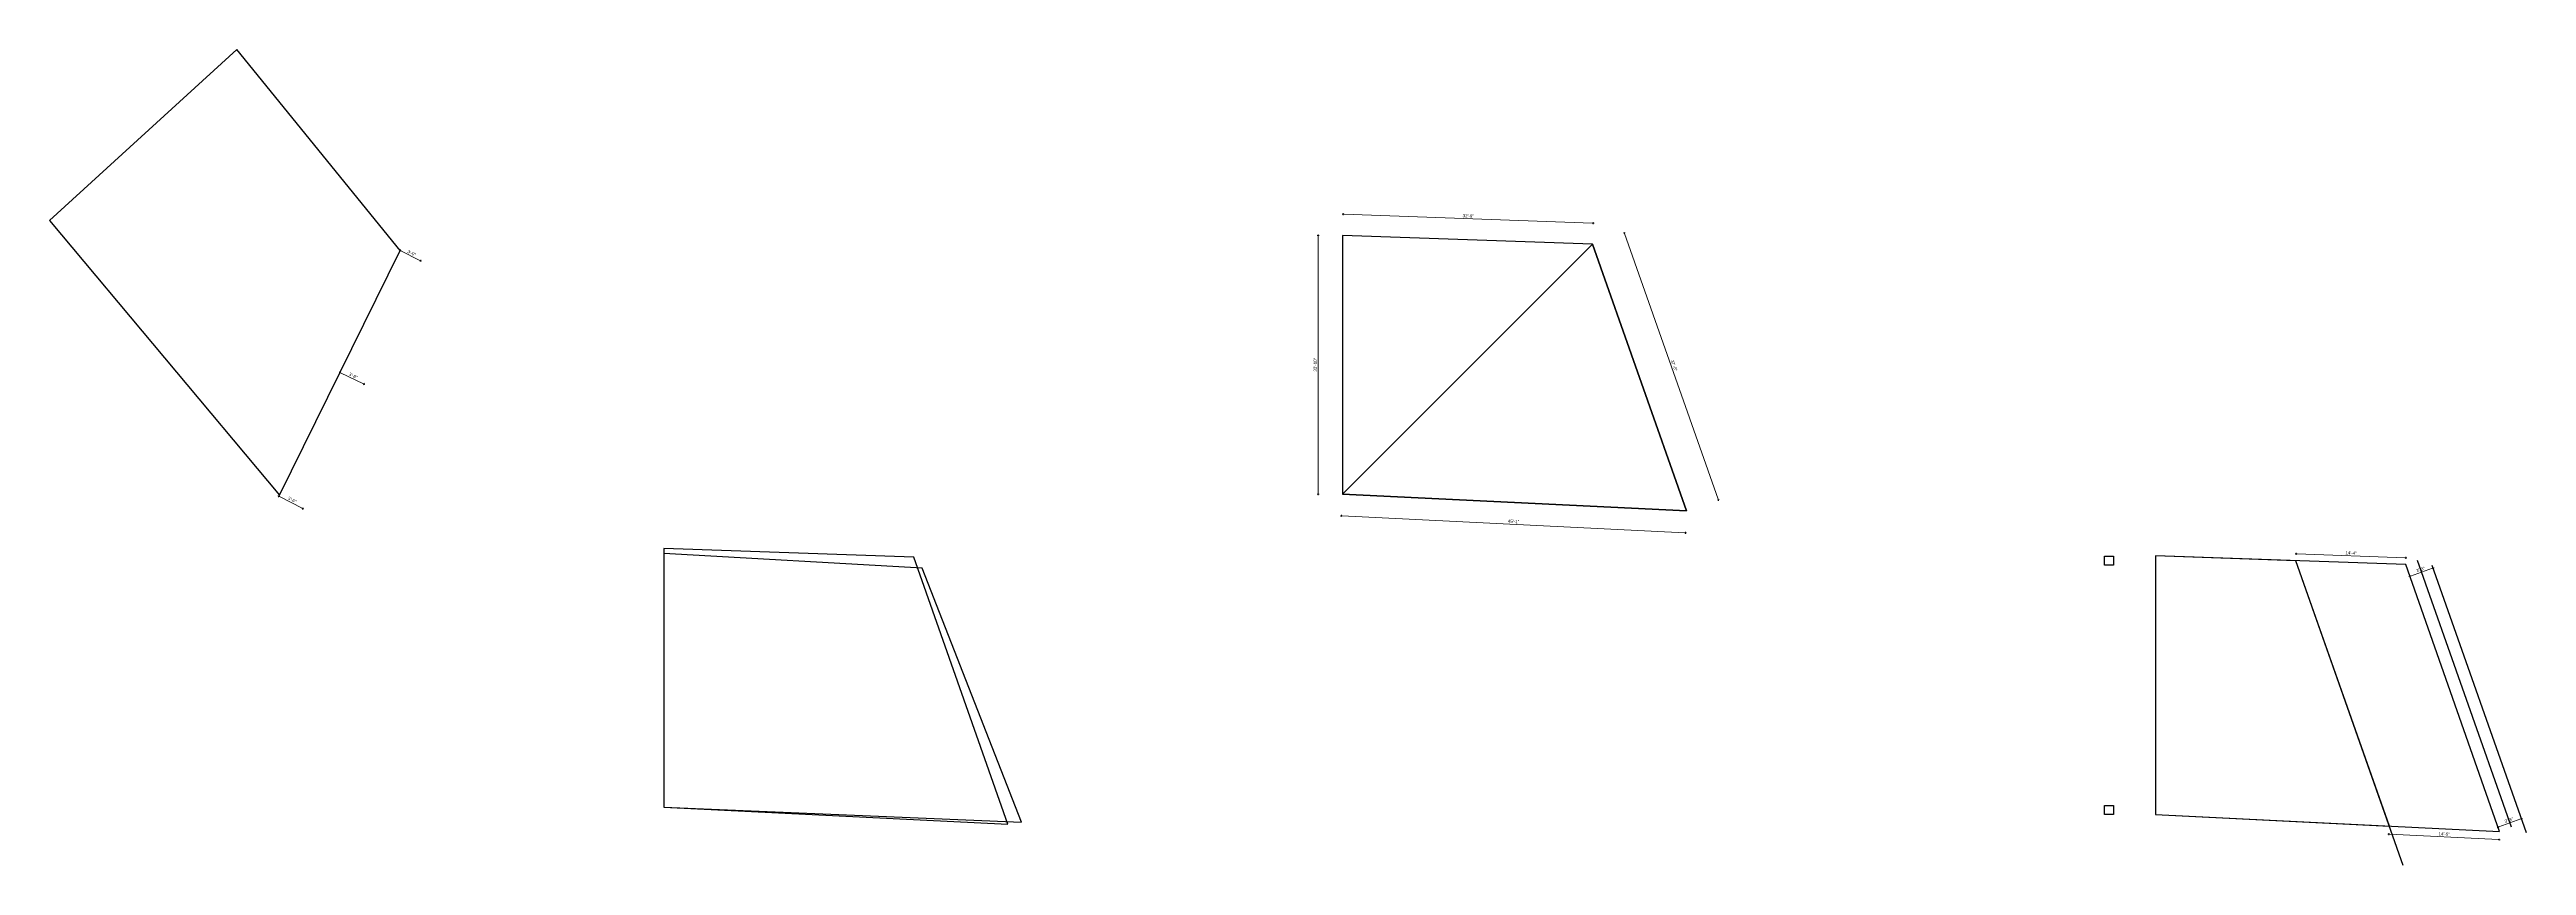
# Model space of a CAD drawing. Header units: inches. Extents: x -4105 to 12660, y -16184 to -3174.
# Drawn here: x -4105 to -215, y -13599 to -12318 of the extents above.
import ezdxf

# ---------------------------------------------------------------- set-up
doc = ezdxf.new("R2010")
doc.units = ezdxf.units.IN
doc.header["$LTSCALE"] = 0.5
doc.header["$MEASUREMENT"] = 0
doc.header["$PDMODE"] = 66
doc.layers.add('hatch', color=9, linetype='Continuous', lineweight=0)
doc.layers.add('Toilet', color=7, linetype='Continuous', lineweight=25)
doc.styles.get("Standard").update_dxf_attribs({"font": 'arial.ttf'})
doc.dimstyles.new('S8', dxfattribs={"dimtxt": 5, "dimasz": 1, "dimexe": 6, "dimexo": 18, "dimgap": 1.9375, "dimtad": 1, "dimdec": 0, "dimzin": 3, "dimdsep": 46, "dimlunit": 4, "dimtxsty": 'Standard', "dimblk": 'dot 2', "dimcen": 12, "dimse1": 1, "dimse2": 1, "dimclrd": 1, "dimclre": 1, "dimclrt": 256, "dimadec": 0, "dimazin": 0, "dimtfac": 0.75, "dimtdec": 0, "dimtix": 1, "dimtmove": 1, "dimatfit": 3, "dimldrblk": 'DOT', "dimfxl": 1, "dimtolj": 1, "dimtzin": 0, "dimlwd": 9, "dimlwe": 9, "dimarcsym": 0})

# ---------------------------------------------------------------- blocks, each defined once
blk = doc.blocks.new('dot1')
at = {"layer": 'hatch'}
h = blk.add_hatch(color=256, dxfattribs=at)
edge = h.paths.add_edge_path()
edge.add_arc((0, 0), 1, 0, 360)
for p, q in [((3, 0), (-3, 0)), ((0, 3), (0, -3))]:
    blk.add_line(p, q, dxfattribs=at)
blk.add_circle((0, 0), 1, dxfattribs=at)
blk = doc.blocks.new('dot 2')
at = {"layer": 'hatch', "xscale": 0.5, "yscale": 0.5, "zscale": 0.5}
blk.add_blockref('dot1', (0, 0), dxfattribs=at)
blk = doc.blocks.new('*D557')
at = {"layer": 'Defpoints', "color": 0, "transparency": 16777216}
for p in [(-3743.9, -13017.5), (-3707.1, -13038.6), (-3706.3, -13037)]:
    blk.add_point(p, dxfattribs=at)
at = {"layer": 'Toilet', "color": 1, "lineweight": 9, "transparency": 16777216}
blk.add_line((-3743.9, -13019.6), (-3708, -13038.2), dxfattribs=at)
for p, rotation in [((-3744.7, -13019.1), 152.6088877134661), ((-3707.1, -13038.6), 332.6088877134661)]:
    blk.add_blockref('dot 2', p, dxfattribs=dict(at, rotation=rotation))
at = {"layer": 'Toilet', "transparency": 16777216, "insert": (-3723.8, -13024.9), "char_height": 5, "attachment_point": 5, "rotation": 332.6089}
blk.add_mtext('\\A1;3\'-6"', dxfattribs=at)
blk = doc.blocks.new('_Dot')
at = {"color": 0, "linetype": 'ByBlock', "lineweight": -2}
blk.add_line((-0.5, 0), (-1, 0), dxfattribs=at)
at = {"color": 0, "linetype": 'ByBlock', "const_width": 0.5}
blk.add_lwpolyline([(-0.25, 0, 1), (0.25, 0, 1)], format="xyb", close=True, dxfattribs=at)
blk = doc.blocks.new('*D558')
at = {"layer": 'Defpoints', "color": 0, "transparency": 16777216}
for p in [(-3554.1, -12633.5), (-3522.2, -12649.7), (-3522.2, -12649.8)]:
    blk.add_point(p, dxfattribs=at)
at = {"layer": 'Toilet', "color": 1, "lineweight": 9, "transparency": 16777216}
blk.add_line((-3553.2, -12633.9), (-3523.1, -12649.3), dxfattribs=at)
for p, rotation in [((-3554.1, -12633.4), 152.9638024525269), ((-3522.2, -12649.7), 332.9638024525269)]:
    blk.add_blockref('dot 2', p, dxfattribs=dict(at, rotation=rotation))
at = {"layer": 'Toilet', "transparency": 16777216, "insert": (-3536.1, -12637.6), "char_height": 5, "attachment_point": 5, "rotation": 332.9638}
blk.add_mtext('\\A1;3\'-0"', dxfattribs=at)
blk = doc.blocks.new('*D559')
at = {"layer": 'Defpoints', "color": 0, "transparency": 16777216}
for p in [(-3649, -12825.5), (-3611.2, -12843.7), (-3611, -12843.3)]:
    blk.add_point(p, dxfattribs=at)
at = {"layer": 'Toilet', "color": 1, "lineweight": 9, "transparency": 16777216}
blk.add_line((-3647.9, -12825.5), (-3611.9, -12842.8), dxfattribs=at)
for p, rotation in [((-3648.8, -12825.1), 154.2538138731993), ((-3611, -12843.3), 334.2538138731992)]:
    blk.add_blockref('dot 2', p, dxfattribs=dict(at, rotation=rotation))
at = {"layer": 'Toilet', "transparency": 16777216, "insert": (-3627.9, -12830.1), "char_height": 5, "attachment_point": 5, "rotation": 334.2538}
blk.add_mtext('\\A1;3\'-6"', dxfattribs=at)
blk = doc.blocks.new('*D560')
at = {"layer": 'Defpoints', "color": 0, "transparency": 16777216}
for p in [(-2074.7, -12609.8), (-2112.9, -13015.8), (-2074.7, -13015.8)]:
    blk.add_point(p, dxfattribs=at)
at = {"layer": 'Toilet', "color": 1, "lineweight": 9, "transparency": 16777216}
blk.add_line((-2112.9, -12610.8), (-2112.9, -13014.8), dxfattribs=at)
for p, rotation in [((-2112.9, -12609.8), 90), ((-2112.9, -13015.8), 270)]:
    blk.add_blockref('dot 2', p, dxfattribs=dict(at, rotation=rotation))
at = {"layer": 'Toilet', "transparency": 16777216, "insert": (-2117.4, -12812.8), "char_height": 5, "attachment_point": 5, "rotation": 90}
blk.add_mtext('\\A1;33\'-10"', dxfattribs=at)
blk = doc.blocks.new('*D561')
at = {"layer": 'Defpoints', "color": 0, "transparency": 16777216}
for p in [(-2073.5, -12576.7), (-2074.7, -12609.8), (-1681.9, -12623.7)]:
    blk.add_point(p, dxfattribs=at)
at = {"layer": 'Toilet', "color": 1, "lineweight": 9, "transparency": 16777216}
blk.add_line((-1681.8, -12590.6), (-2072.5, -12576.8), dxfattribs=at)
for p, rotation in [((-2073.5, -12576.7), 177.9779001232584), ((-1680.8, -12590.6), 357.9779001232583)]:
    blk.add_blockref('dot 2', p, dxfattribs=dict(at, rotation=rotation))
at = {"layer": 'Toilet', "transparency": 16777216, "insert": (-1877, -12579.2), "char_height": 5, "attachment_point": 5, "rotation": 357.9779}
blk.add_mtext('\\A1;32\'-9"', dxfattribs=at)
blk = doc.blocks.new('*D563')
at = {"layer": 'Defpoints', "color": 0, "transparency": 16777216}
for p in [(-1681.9, -12623.7), (-1632, -12606.1), (-1534.4, -13042.4)]:
    blk.add_point(p, dxfattribs=at)
at = {"layer": 'Toilet', "color": 1, "lineweight": 9, "transparency": 16777216}
blk.add_line((-1484.8, -13023.9), (-1631.7, -12607), dxfattribs=at)
for p, rotation in [((-1632, -12606.1), 109.4150373031909), ((-1484.4, -13024.8), 289.4150373031909)]:
    blk.add_blockref('dot 2', p, dxfattribs=dict(at, rotation=rotation))
at = {"layer": 'Toilet', "transparency": 16777216, "insert": (-1554, -12814), "char_height": 5, "attachment_point": 5, "rotation": 289.415}
blk.add_mtext('\\A1;37\'-0"', dxfattribs=at)
blk = doc.blocks.new('*D564')
at = {"layer": 'Defpoints', "color": 0, "transparency": 16777216}
for p in [(-400.1, -13141), (-398.7, -13144.9), (-363.3, -13128)]:
    blk.add_point(p, dxfattribs=at)
at = {"layer": 'Toilet', "color": 1, "lineweight": 9, "transparency": 16777216}
blk.add_line((-362.8, -13132.2), (-397.7, -13144.5), dxfattribs=at)
for p, rotation in [((-398.7, -13144.9), 199.415037303187), ((-361.9, -13131.9), 19.41503730318703)]:
    blk.add_blockref('dot 2', p, dxfattribs=dict(at, rotation=rotation))
at = {"layer": 'Toilet', "transparency": 16777216, "insert": (-381.8, -13134.2), "char_height": 5, "attachment_point": 5, "rotation": 19.415}
blk.add_mtext('\\A1;3\'-3"', dxfattribs=at)
blk = doc.blocks.new('*D565')
at = {"layer": 'Defpoints', "color": 0, "transparency": 16777216}
for p in [(-223.2, -13525.4), (-220.8, -13532.3), (-257.6, -13545.3)]:
    blk.add_point(p, dxfattribs=at)
at = {"layer": 'Toilet', "color": 1, "lineweight": 9, "transparency": 16777216}
blk.add_line((-259.1, -13538), (-224.2, -13525.7), dxfattribs=at)
for p, rotation in [((-223.2, -13525.4), 19.41503730318946), ((-260, -13538.4), 199.4150373031895)]:
    blk.add_blockref('dot 2', p, dxfattribs=dict(at, rotation=rotation))
at = {"layer": 'Toilet', "transparency": 16777216, "insert": (-243.1, -13527.6), "char_height": 5, "attachment_point": 5, "rotation": 19.415}
blk.add_mtext('\\A1;3\'-3"', dxfattribs=at)
blk = doc.blocks.new('*D567')
at = {"layer": 'Defpoints', "color": 0, "transparency": 16777216}
for p in [(-430.7, -13536.8), (-258.2, -13558.2), (-257.6, -13545.3)]:
    blk.add_point(p, dxfattribs=at)
at = {"layer": 'Toilet', "color": 1, "lineweight": 9, "transparency": 16777216}
blk.add_line((-430.4, -13549.7), (-259.2, -13558.2), dxfattribs=at)
for p, rotation in [((-431.4, -13549.7), 177.1797039813628), ((-258.2, -13558.2), 357.1797039813628)]:
    blk.add_blockref('dot 2', p, dxfattribs=dict(at, rotation=rotation))
at = {"layer": 'Toilet', "transparency": 16777216, "insert": (-344.6, -13549.4), "char_height": 5, "attachment_point": 5, "rotation": 357.1797}
blk.add_mtext('\\A1;14\'-5"', dxfattribs=at)

msp = doc.modelspace()

# ---------------------------------------------------------------- linework, layer by layer
at = {"layer": 'Toilet'}
for p, q in [((-2074.7, -12609.8), (-2074.7, -13015.8)), ((-1681.9, -12623.7), (-2074.7, -12609.8)), ((-2074.7, -13015.8), (-1681.9, -12623.7)), ((-1681.9, -12623.7), (-1534.4, -13042.4)), ((-1534.4, -13042.4), (-2074.7, -13015.8))]:
    msp.add_line(p, q, dxfattribs=at)
at = {"layer": 'Toilet', "color": 1}
for p, q in [((-405.1, -13126.6), (-797.9, -13112.7)), ((-797.9, -13112.7), (-797.9, -13518.7)), ((-408.9, -13598.7), (-577.5, -13120.5)), ((-257.6, -13545.3), (-405.1, -13126.6)), ((-239.2, -13538.8), (-386.8, -13120.1)), ((-215.5, -13547.4), (-363.3, -13128)), ((-797.9, -13518.7), (-257.6, -13545.3))]:
    msp.add_line(p, q, dxfattribs=at)
at = {"layer": 'Toilet'}
for points in [[(-3810.6, -12318.2), (-4104.8, -12586.3), (-3743.9, -13017.5), (-3554.1, -12633.5)], [(-1681.9, -12623.7), (-2074.7, -12609.8), (-2074.7, -13015.8), (-1534.4, -13042.4)], [(-878, -13113.2), (-864, -13113.2), (-864, -13127.2), (-878, -13127.2)], [(-577.5, -13120.5), (-797.9, -13112.7), (-797.9, -13518.7), (-430.7, -13536.8)], [(-878, -13504.7), (-864, -13504.7), (-864, -13518.7), (-878, -13518.7)]]:
    msp.add_lwpolyline(points, close=True, dxfattribs=at)
at = {"layer": 'Toilet', "color": 1}
msp.add_lwpolyline([(-2747.4, -13115), (-3140.1, -13101.2), (-3140.1, -13507.2), (-2599.8, -13533.8)], close=True, dxfattribs=at)
at = {"layer": 'Toilet', "color": 3}
msp.add_lwpolyline([(-3140.1, -13109.1), (-3140.1, -13507.1), (-2578.4, -13531), (-2734.3, -13132)], close=True, dxfattribs=at)

# ---------------------------------------------------------------- dimensions: what is measured, and where the dimension line sits
at = {"layer": 'Toilet'}
for p1, p2, distance, picture, middle in [((-1681.9, -12623.7), (-2074.7, -12609.8), -33.1, '*D561', (-1877, -12579.2)), ((-3554.1, -12633.5), (-3522.2, -12649.8), 0.1, '*D558', (-3536.1, -12637.6)), ((-1534.4, -13042.4), (-1681.9, -12623.7), -52.9, '*D563', (-1554, -12814)), ((-3649, -12825.5), (-3611.2, -12843.7), 0.5, '*D559', (-3627.9, -12830.1)), ((-3743.9, -13017.5), (-3706.3, -13037), -1.8, '*D557', (-3723.8, -13024.9)), ((-363.3, -13128), (-400.1, -13141), 4.1, '*D564', (-381.8, -13134.2)), ((-257.6, -13545.3), (-220.8, -13532.3), 7.4, '*D565', (-243.1, -13527.6)), ((-430.7, -13536.8), (-257.6, -13545.3), -12.9, '*D567', (-344.6, -13549.4))]:
    dim = msp.add_aligned_dim(p1=p1, p2=p2, distance=distance, dimstyle='S8', override={"dimfxl": 2, "dimfxlon": 1, "dimarcsym": 1}, dxfattribs=at)
    dim.commit()
    dim.dimension.update_dxf_attribs({"geometry": picture, "text_midpoint": middle})
dim = msp.add_linear_dim(base=(-2112.9, -13015.8), p1=(-2074.7, -12609.8), p2=(-2074.7, -13015.8), angle=90, dimstyle='S8', override={"dimfxl": 2, "dimfxlon": 1, "dimarcsym": 1}, dxfattribs=at)
dim.commit()
dim.dimension.update_dxf_attribs({"geometry": '*D560', "text_midpoint": (-2117.4, -12812.8)})
for p1, p2, distance in [((-2074.7, -13015.8), (-1534.4, -13042.4), -34.2), ((-577.4648, -13120.4666), (-405.1434, -13126.5507), 10.6895)]:
    msp.add_aligned_dim(p1=p1, p2=p2, distance=distance, dimstyle='S8', override={"dimfxl": 2, "dimfxlon": 1, "dimarcsym": 1}, dxfattribs=at).render()

doc.saveas('drawing.dxf')
